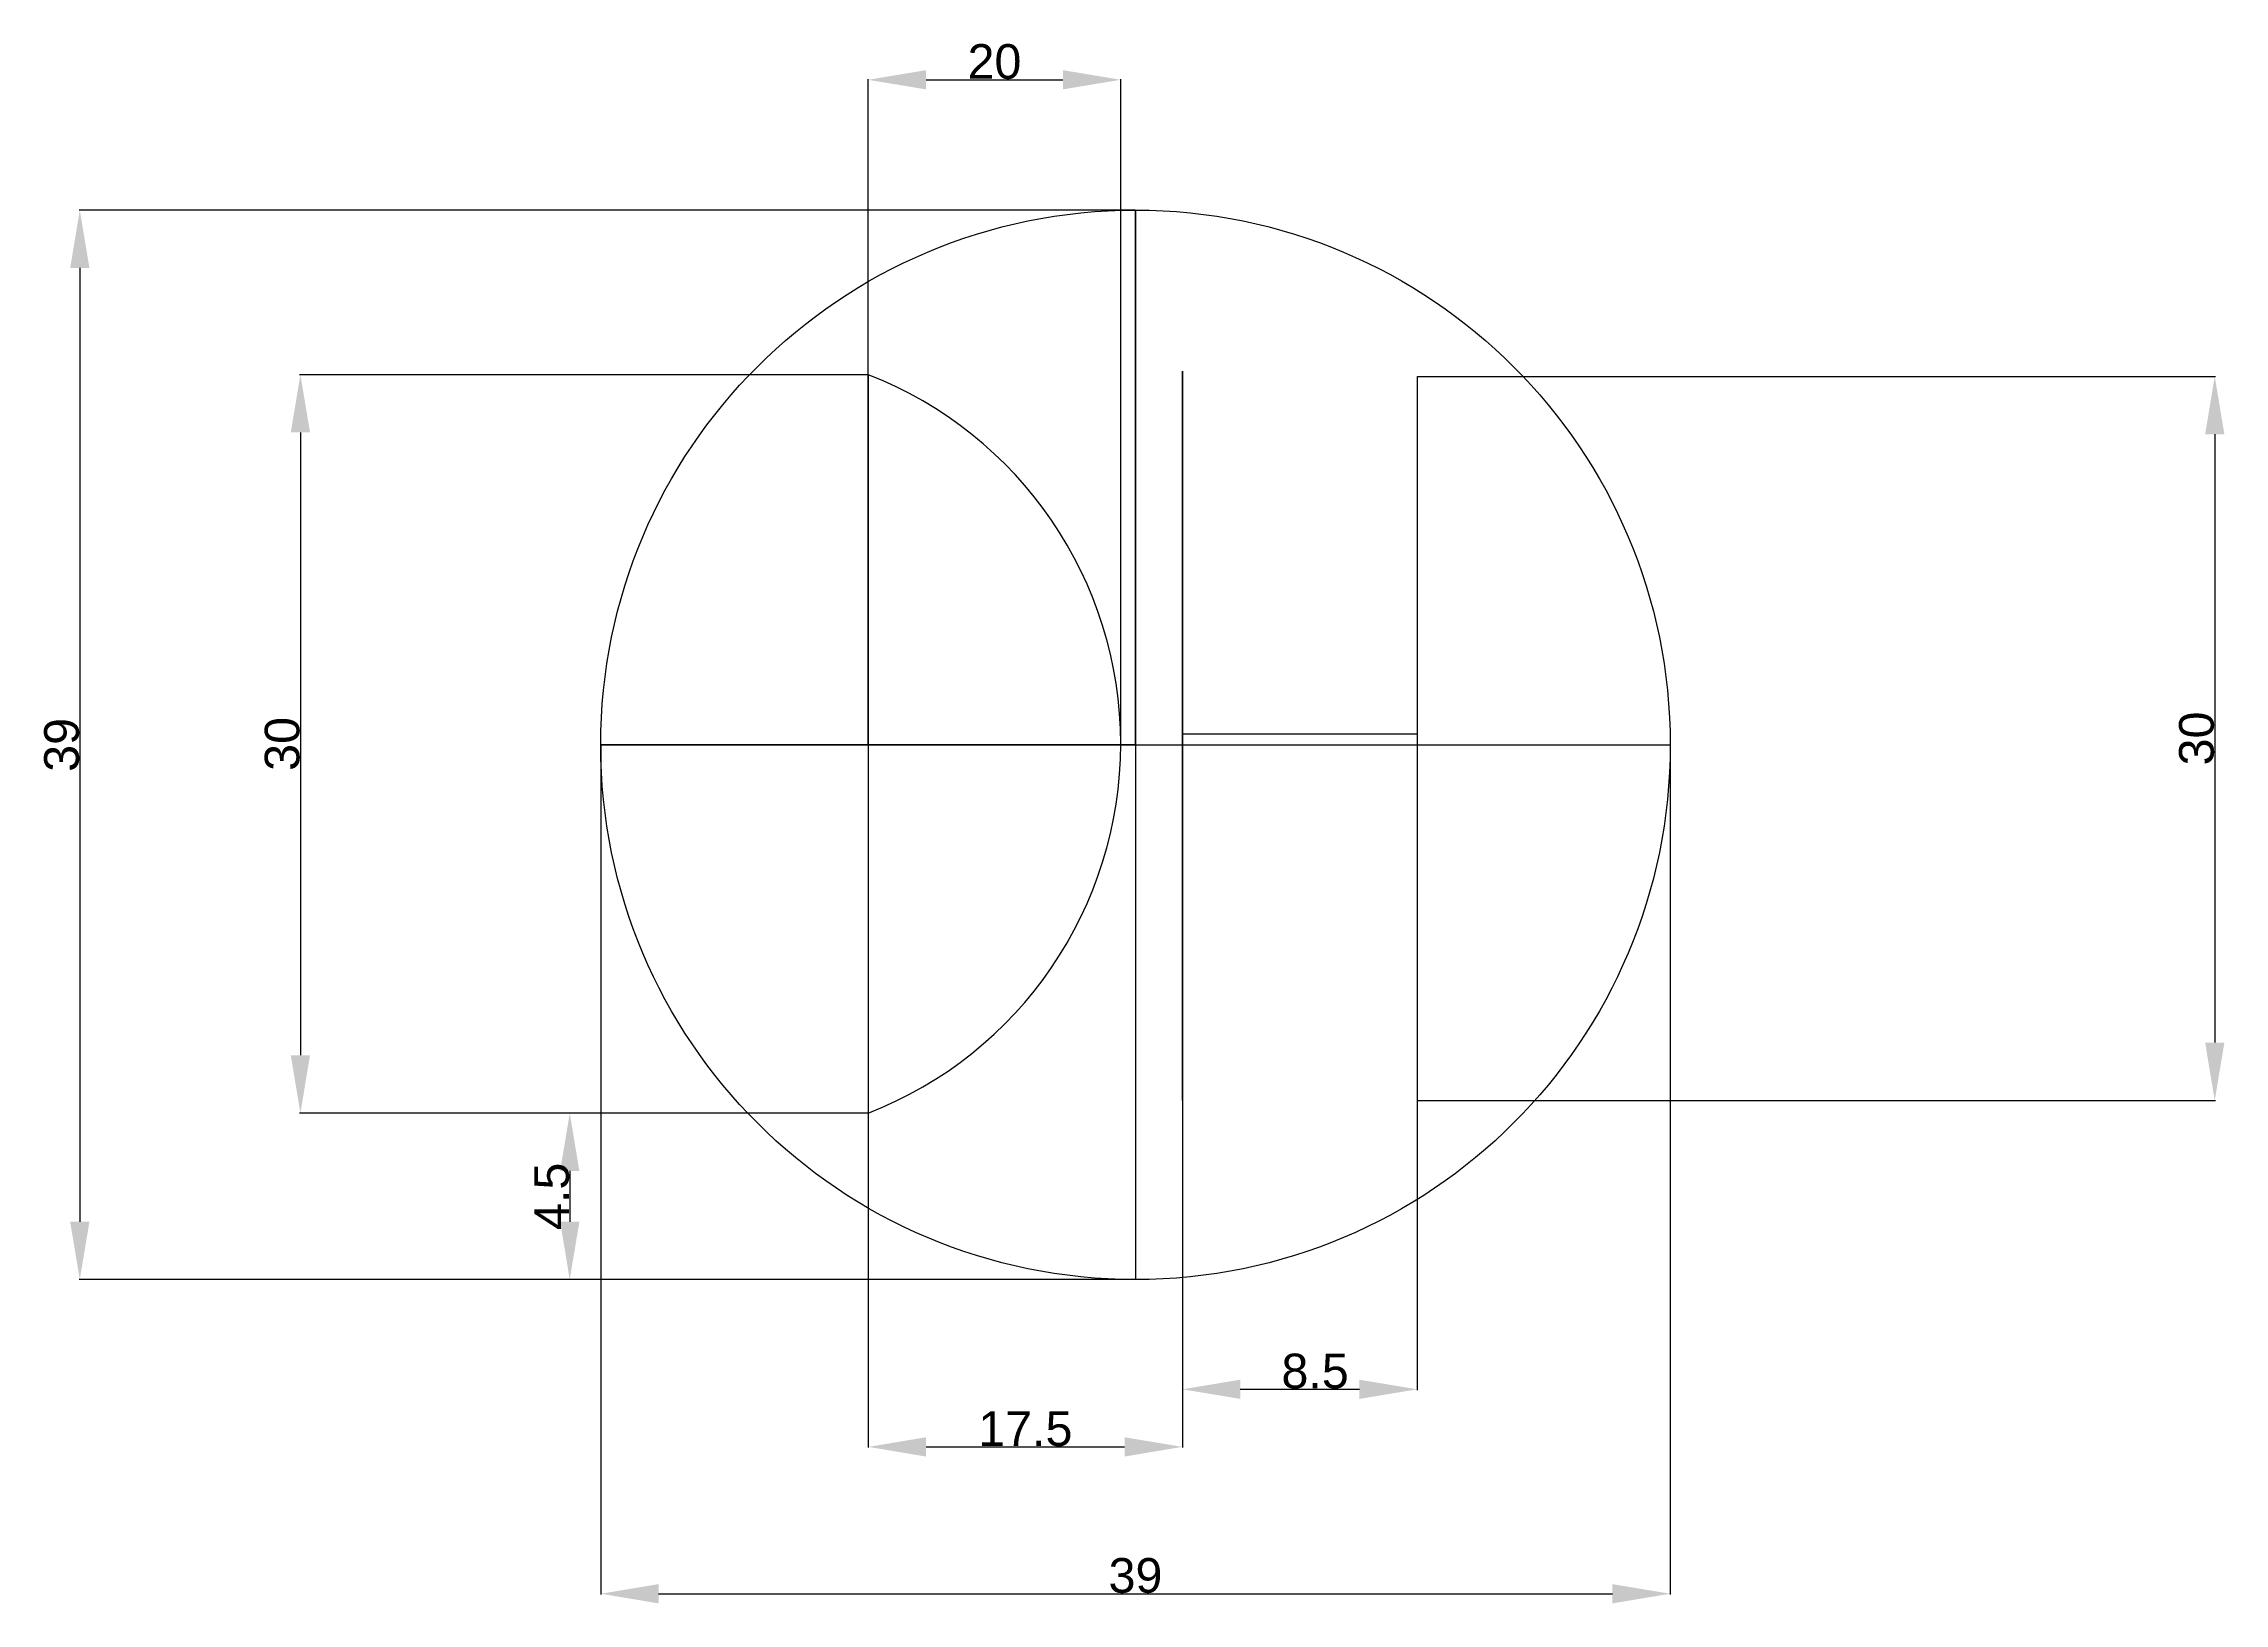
# Model space of a CAD drawing. Header units: millimetres. Extents: x 3137 to 6910, y -7 to 2692.
import ezdxf

# ---------------------------------------------------------------- set-up
doc = ezdxf.new("R2010")
doc.units = ezdxf.units.MM
doc.styles.get("Standard").update_dxf_attribs({"font": 'arial.ttf'})
doc.dimstyles.new('ISO-25', dxfattribs={"dimtxt": 5, "dimasz": 100, "dimexe": 1.25, "dimexo": 0.625, "dimtad": 1, "dimtxsty": 'Standard', "dimcen": 2.5, "dimadec": 0, "dimazin": 0, "dimtfac": 1, "dimtmove": 0, "dimatfit": 3, "dimfxl": 1, "dimarcsym": 0})

# ---------------------------------------------------------------- blocks, each defined once
blk = doc.blocks.new('*D1')
at = {"color": 0, "lineweight": -2, "transparency": 16777216}
for p, q in [((5025.7, 2404.1), (3198.4, 2404.1)), ((3199.7, 2304.1), (3199.7, 653.6)), ((5025.7, 553.6), (3198.4, 553.6))]:
    blk.add_line(p, q, dxfattribs=at)
at = {"color": 0, "transparency": 16777216}
for points in [[(3183, 2304.1), (3216.3, 2304.1), (3199.7, 2404.1)], [(3183, 653.6), (3216.3, 653.6), (3199.7, 553.6)]]:
    blk.add_solid(points, dxfattribs=at)
at = {"layer": 'Defpoints', "color": 0, "transparency": 16777216}
for p in [(5026.3, 2404.1), (3199.7, 553.6), (5026.3, 553.6)]:
    blk.add_point(p, dxfattribs=at)
at = {"color": 0, "transparency": 16777216, "insert": (3168.4, 1478.8), "char_height": 5, "width": 81.858, "attachment_point": 5, "rotation": 90}
blk.add_mtext('{\\H12x;39}', dxfattribs=at)
blk = doc.blocks.new('*D2')
at = {"color": 0, "lineweight": -2, "transparency": 16777216}
for p, q in [((5514.3, 2116.2), (6895, 2116.2)), ((6893.7, 2016.2), (6893.7, 963.6)), ((5514.3, 863.6), (6895, 863.6))]:
    blk.add_line(p, q, dxfattribs=at)
at = {"color": 0, "transparency": 16777216}
for points in [[(6877.1, 2016.2), (6910.4, 2016.2), (6893.7, 2116.2)], [(6877.1, 963.6), (6910.4, 963.6), (6893.7, 863.6)]]:
    blk.add_solid(points, dxfattribs=at)
at = {"layer": 'Defpoints', "color": 0, "transparency": 16777216}
for p in [(5513.7, 2116.2), (5513.7, 863.6), (6893.7, 863.6)]:
    blk.add_point(p, dxfattribs=at)
at = {"color": 0, "transparency": 16777216, "insert": (6862.4, 1489.9), "char_height": 5, "attachment_point": 5, "rotation": 90}
blk.add_mtext('{\\H12x;30}', dxfattribs=at)
blk = doc.blocks.new('*D3')
at = {"color": 0, "lineweight": -2, "transparency": 16777216}
for p, q in [((4563.3, 2119.3), (3580.1, 2119.3)), ((3581.4, 2019.3), (3581.4, 941.7)), ((4563.3, 841.7), (3580.1, 841.7))]:
    blk.add_line(p, q, dxfattribs=at)
at = {"color": 0, "transparency": 16777216}
for points in [[(3564.7, 2019.3), (3598, 2019.3), (3581.4, 2119.3)], [(3564.7, 941.7), (3598, 941.7), (3581.4, 841.7)]]:
    blk.add_solid(points, dxfattribs=at)
at = {"layer": 'Defpoints', "color": 0, "transparency": 16777216}
for p in [(4563.9, 2119.3), (3581.4, 841.7), (4563.9, 841.7)]:
    blk.add_point(p, dxfattribs=at)
at = {"color": 0, "transparency": 16777216, "insert": (3550.1, 1480.5), "char_height": 5, "width": 49.213, "attachment_point": 5, "rotation": 90}
blk.add_mtext('{\\H12x;30}', dxfattribs=at)
blk = doc.blocks.new('*D4')
at = {"color": 0, "lineweight": -2, "transparency": 16777216}
for p, q in [((5107.5, 1497.1), (5107.5, 362.6)), ((5513.7, 1497.1), (5513.7, 362.6)), ((5207.5, 363.8), (5413.7, 363.8))]:
    blk.add_line(p, q, dxfattribs=at)
at = {"color": 0, "transparency": 16777216}
for points in [[(5207.5, 380.5), (5207.5, 347.2), (5107.5, 363.8)], [(5413.7, 380.5), (5413.7, 347.2), (5513.7, 363.8)]]:
    blk.add_solid(points, dxfattribs=at)
at = {"layer": 'Defpoints', "color": 0, "transparency": 16777216}
for p in [(5107.5, 1497.7), (5513.7, 1497.7), (5513.7, 363.8)]:
    blk.add_point(p, dxfattribs=at)
at = {"color": 0, "transparency": 16777216, "insert": (5337.1, 395.1), "char_height": 5, "attachment_point": 5}
blk.add_mtext('{\\H12x;8.5}', dxfattribs=at)
blk = doc.blocks.new('*D5')
at = {"color": 0, "lineweight": -2, "transparency": 16777216}
for p, q in [((4563.3, 841.7), (4046.2, 841.7)), ((4047.4, 741.7), (4047.4, 653.6)), ((4563.3, 553.6), (4046.2, 553.6))]:
    blk.add_line(p, q, dxfattribs=at)
at = {"color": 0, "transparency": 16777216}
for points in [[(4030.8, 741.7), (4064.1, 741.7), (4047.4, 841.7)], [(4030.8, 653.6), (4064.1, 653.6), (4047.4, 553.6)]]:
    blk.add_solid(points, dxfattribs=at)
at = {"layer": 'Defpoints', "color": 0, "transparency": 16777216}
for p in [(4563.9, 841.7), (4047.4, 553.6), (4563.9, 553.6)]:
    blk.add_point(p, dxfattribs=at)
at = {"color": 0, "transparency": 16777216, "insert": (4016.3, 697.7), "char_height": 5, "attachment_point": 5, "rotation": 90}
blk.add_mtext('{\\H12x;4.5}', dxfattribs=at)
blk = doc.blocks.new('*D6')
at = {"color": 0, "lineweight": -2, "transparency": 16777216}
for p, q in [((4563.9, 841.1), (4563.9, 262.9)), ((5107.5, 841.1), (5107.5, 262.9)), ((4663.9, 264.2), (5007.5, 264.2))]:
    blk.add_line(p, q, dxfattribs=at)
at = {"color": 0, "transparency": 16777216}
for points in [[(4663.9, 280.8), (4663.9, 247.5), (4563.9, 264.2)], [(5007.5, 280.8), (5007.5, 247.5), (5107.5, 264.2)]]:
    blk.add_solid(points, dxfattribs=at)
at = {"layer": 'Defpoints', "color": 0, "transparency": 16777216}
for p in [(4563.9, 841.7), (5107.5, 841.7), (5107.5, 264.2)]:
    blk.add_point(p, dxfattribs=at)
at = {"color": 0, "transparency": 16777216, "insert": (4835.7, 295.4), "char_height": 5, "attachment_point": 5}
blk.add_mtext('{\\H12x;17.5}', dxfattribs=at)
blk = doc.blocks.new('*D7')
at = {"color": 0, "lineweight": -2, "transparency": 16777216}
for p, q in [((4563.9, 1479.5), (4563.9, 2630.8)), ((4663.9, 2629.5), (4900.7, 2629.5)), ((5000.7, 1479.5), (5000.7, 2630.8))]:
    blk.add_line(p, q, dxfattribs=at)
at = {"color": 0, "transparency": 16777216}
for points in [[(4663.9, 2646.2), (4663.9, 2612.9), (4563.9, 2629.5)], [(4900.7, 2646.2), (4900.7, 2612.9), (5000.7, 2629.5)]]:
    blk.add_solid(points, dxfattribs=at)
at = {"layer": 'Defpoints', "color": 0, "transparency": 16777216}
for p in [(5000.7, 2629.5), (4563.9, 1478.8), (5000.7, 1478.8)]:
    blk.add_point(p, dxfattribs=at)
at = {"color": 0, "transparency": 16777216, "insert": (4782.3, 2660.8), "char_height": 5, "attachment_point": 5}
blk.add_mtext('{\\H12x;20}', dxfattribs=at)
blk = doc.blocks.new('*D8')
at = {"color": 0, "lineweight": -2, "transparency": 16777216}
for p, q in [((4101.1, 1478.2), (4101.1, 8.9)), ((5951.5, 1478.2), (5951.5, 8.9)), ((4201.1, 10.1), (5851.5, 10.1))]:
    blk.add_line(p, q, dxfattribs=at)
at = {"color": 0, "transparency": 16777216}
for points in [[(4201.1, 26.8), (4201.1, -6.6), (4101.1, 10.1)], [(5851.5, 26.8), (5851.5, -6.6), (5951.5, 10.1)]]:
    blk.add_solid(points, dxfattribs=at)
at = {"layer": 'Defpoints', "color": 0, "transparency": 16777216}
for p in [(4101.1, 1478.8), (5951.5, 1478.8), (5951.5, 10.1)]:
    blk.add_point(p, dxfattribs=at)
at = {"color": 0, "transparency": 16777216, "insert": (5026.3, 41.4), "char_height": 5, "attachment_point": 5}
blk.add_mtext('{\\H12x;39}', dxfattribs=at)

msp = doc.modelspace()

# ---------------------------------------------------------------- linework, layer by layer
for p, q in [((5026.298, 1478.841), (5026.298, 2404.071)), ((5026.298, 2404.071), (5026.298, 553.611)), ((4563.913, 2119.287), (4563.913, 841.702)), ((5107.528, 863.568), (5107.528, 2125.535)), ((5107.528, 2125.535), (5107.528, 1497.675)), ((5513.677, 2116.164), (5513.677, 863.568)), ((5026.298, 1478.841), (4101.068, 1478.841)), ((4101.068, 1478.841), (5951.528, 1478.841)), ((5107.528, 1497.675), (5513.677, 1497.675))]:
    msp.add_line(p, q)
msp.add_circle((5026.298, 1478.841), 925.23)
msp.add_circle((5026.298, 1478.841), 925.23)
msp.add_circle((5026.298, 1478.841), 925.23)
msp.add_arc((4315.205, 1480.495), 685.501, 291.272975, 68.727025)

# ---------------------------------------------------------------- dimensions: what is measured, and where the dimension line sits
for base, p1, p2, text, picture, middle in [((5000.704, 2629.539), (4563.913, 1478.841), (5000.704, 1478.841), '{\\H12x;20}', '*D7', (4782.309, 2629.539)), ((5513.677, 363.848), (5107.528, 1497.675), (5513.677, 1497.675), '{\\H12x;8.5}', '*D4', (5337.144, 363.848))]:
    dim = msp.add_linear_dim(base=base, p1=p1, p2=p2, text=text, dimstyle='ISO-25')
    dim.commit()
    dim.dimension.update_dxf_attribs({"geometry": picture, "text_midpoint": middle, "dimtype": 160})
dim = msp.add_linear_dim(base=(3199.669, 553.611), p1=(5026.298, 2404.071), p2=(5026.298, 553.611), angle=90, text='{\\H12x;39}', dimstyle='ISO-25')
dim.commit()
dim.dimension.update_dxf_attribs({"geometry": '*D1', "text_midpoint": (3199.669, 1478.841), "dimtype": 160})
for base, p1, p2, text, picture, middle in [((3581.354, 841.702), (4563.913, 2119.287), (4563.913, 841.702), '{\\H12x;30}', '*D3', (3550.075, 1480.495)), ((6893.726, 863.568), (5513.677, 2116.164), (5513.677, 863.568), '{\\H12x;30}', '*D2', (6862.446, 1489.866)), ((4047.42, 553.611), (4563.913, 841.702), (4563.913, 553.611), '{\\H12x;4.5}', '*D5', (4016.284, 697.657))]:
    dim = msp.add_linear_dim(base=base, p1=p1, p2=p2, angle=90, text=text, dimstyle='ISO-25')
    dim.commit()
    dim.dimension.update_dxf_attribs({"geometry": picture, "text_midpoint": middle})
for base, p1, p2, text, picture, middle in [((5951.528, 10.101), (4101.068, 1478.841), (5951.528, 1478.841), '{\\H12x;39}', '*D8', (5026.298, 41.381)), ((5107.528, 264.172), (4563.913, 841.702), (5107.528, 841.702), '{\\H12x;17.5}', '*D6', (4835.721, 295.432))]:
    dim = msp.add_linear_dim(base=base, p1=p1, p2=p2, text=text, dimstyle='ISO-25')
    dim.commit()
    dim.dimension.update_dxf_attribs({"geometry": picture, "text_midpoint": middle})

doc.saveas('drawing.dxf')
